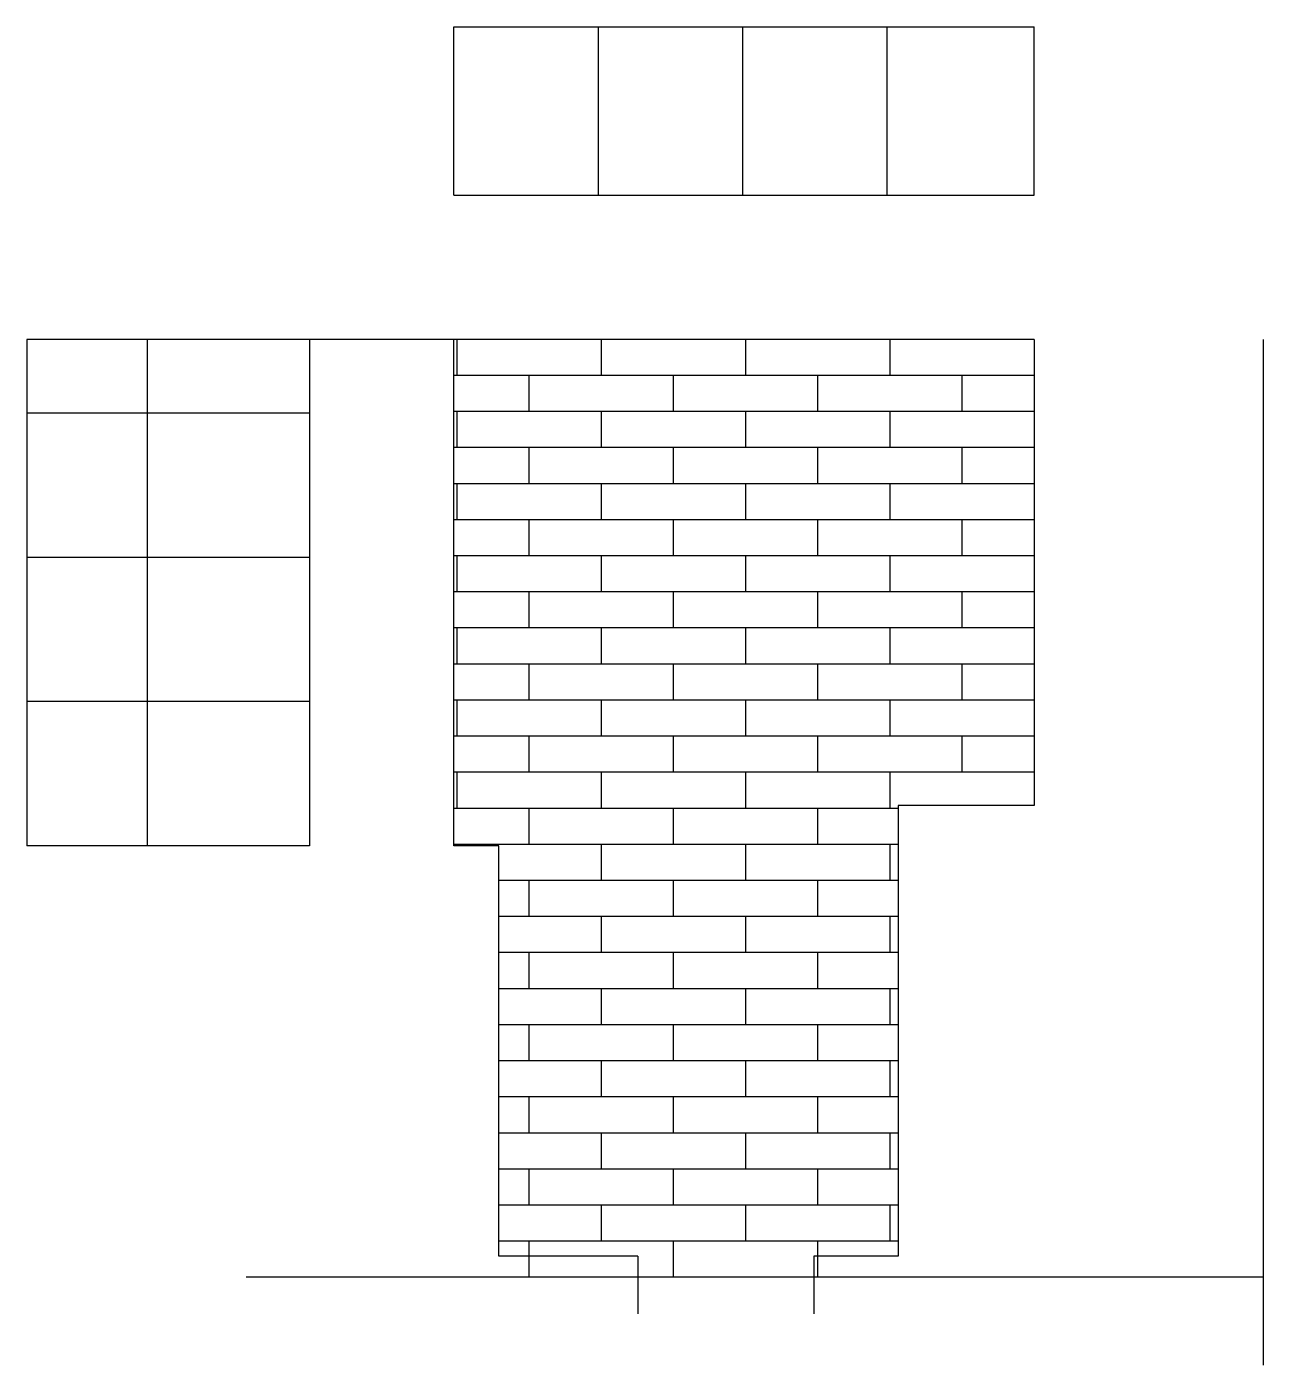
# Model space of a CAD drawing. Header units: inches. Extents: x -173 to 8050, y -1067 to 3486.
# Drawn here: x -172.5 to 33.1, y 3263.7 to 3486.3 of the extents above; entities that cross this region are included whole.
import ezdxf

# ---------------------------------------------------------------- set-up
doc = ezdxf.new("R2010")
doc.units = ezdxf.units.IN
doc.header["$MEASUREMENT"] = 0
doc.layers.add('e1', color=7, linetype='Continuous')
doc.layers.add('millwork', color=253, linetype='Continuous')

msp = doc.modelspace()

# ---------------------------------------------------------------- linework, layer by layer
at = {"layer": 'e1'}
for p, q in [((-101.52, 3458.34), (-101.52, 3486.34)), ((-101.52, 3486.34), (-5.02, 3486.34)), ((-77.52, 3486.34), (-77.52, 3458.34)), ((-53.52, 3486.34), (-53.52, 3458.34)), ((-29.52, 3486.34), (-29.52, 3458.34)), ((-5.02, 3458.34), (-5.02, 3486.34)), ((-101.52, 3458.34), (-5.02, 3458.34)), ((-125.52, 3434.34), (-172.52, 3434.34)), ((-172.52, 3434.34), (-172.52, 3350.09)), ((-152.52, 3434.34), (-152.52, 3350.09)), ((-125.52, 3434.34), (-125.52, 3350.09)), ((-101.02, 3434.34), (-125.52, 3434.34)), ((-101.02, 3434.34), (-101.02, 3428.34)), ((-77.02, 3434.34), (-77.02, 3428.34)), ((-53.02, 3434.34), (-53.02, 3428.34)), ((-29.02, 3434.34), (-29.02, 3428.34)), ((-5.02, 3428.34), (-101.52, 3428.34)), ((-89.02, 3428.34), (-89.02, 3422.34)), ((-65.02, 3428.34), (-65.02, 3422.34)), ((-41.02, 3428.34), (-41.02, 3422.34)), ((-17.02, 3428.34), (-17.02, 3422.34)), ((-125.52, 3422.09), (-172.52, 3422.09)), ((-5.02, 3422.34), (-101.52, 3422.34)), ((-101.02, 3422.34), (-101.02, 3416.34)), ((-77.02, 3422.34), (-77.02, 3416.34)), ((-53.02, 3422.34), (-53.02, 3416.34)), ((-29.02, 3422.34), (-29.02, 3416.34)), ((-5.02, 3416.34), (-101.52, 3416.34)), ((-89.02, 3416.34), (-89.02, 3410.34)), ((-65.02, 3416.34), (-65.02, 3410.34)), ((-41.02, 3416.34), (-41.02, 3410.34)), ((-17.02, 3416.34), (-17.02, 3410.34)), ((-5.02, 3410.34), (-101.52, 3410.34)), ((-101.02, 3410.34), (-101.02, 3404.34)), ((-77.02, 3410.34), (-77.02, 3404.34)), ((-53.02, 3410.34), (-53.02, 3404.34)), ((-29.02, 3410.34), (-29.02, 3404.34)), ((-5.02, 3404.34), (-101.52, 3404.34)), ((-89.02, 3404.34), (-89.02, 3398.34)), ((-65.02, 3404.34), (-65.02, 3398.34)), ((-41.02, 3404.34), (-41.02, 3398.34)), ((-17.02, 3404.34), (-17.02, 3398.34)), ((-125.52, 3398.09), (-172.52, 3398.09)), ((-5.02, 3398.34), (-101.52, 3398.34)), ((-101.02, 3398.34), (-101.02, 3392.34)), ((-77.02, 3398.34), (-77.02, 3392.34)), ((-53.02, 3398.34), (-53.02, 3392.34)), ((-29.02, 3398.34), (-29.02, 3392.34)), ((-5.02, 3392.34), (-101.52, 3392.34)), ((-89.02, 3392.34), (-89.02, 3386.34)), ((-65.02, 3392.34), (-65.02, 3386.34)), ((-41.02, 3392.34), (-41.02, 3386.34)), ((-17.02, 3392.34), (-17.02, 3386.34)), ((-5.02, 3386.34), (-101.52, 3386.34)), ((-101.02, 3386.34), (-101.02, 3380.34)), ((-77.02, 3386.34), (-77.02, 3380.34)), ((-53.02, 3386.34), (-53.02, 3380.34)), ((-29.02, 3386.34), (-29.02, 3380.34)), ((-5.02, 3380.34), (-101.52, 3380.34)), ((-89.02, 3380.34), (-89.02, 3374.34)), ((-65.02, 3380.34), (-65.02, 3374.34)), ((-41.02, 3380.34), (-41.02, 3374.34)), ((-17.02, 3380.34), (-17.02, 3374.34)), ((-125.52, 3374.09), (-172.52, 3374.09)), ((-5.02, 3374.34), (-101.52, 3374.34)), ((-101.02, 3374.34), (-101.02, 3368.34)), ((-77.02, 3374.34), (-77.02, 3368.34)), ((-53.02, 3374.34), (-53.02, 3368.34)), ((-29.02, 3374.34), (-29.02, 3368.34)), ((-5.02, 3368.34), (-101.52, 3368.34)), ((-89.02, 3368.34), (-89.02, 3362.34)), ((-65.02, 3368.34), (-65.02, 3362.34)), ((-41.02, 3368.34), (-41.02, 3362.34)), ((-17.02, 3368.34), (-17.02, 3362.34)), ((-5.02, 3362.34), (-101.52, 3362.34)), ((-101.02, 3362.34), (-101.02, 3356.34)), ((-77.02, 3362.34), (-77.02, 3356.34)), ((-77.02, 3362.34), (-77.02, 3356.34)), ((-53.02, 3362.34), (-53.02, 3356.34)), ((-53.02, 3362.34), (-53.02, 3356.34)), ((-29.02, 3362.34), (-29.02, 3356.34)), ((-29.02, 3362.34), (-29.02, 3356.34)), ((-27.64, 3356.34), (-101.52, 3356.34)), ((-89.02, 3356.34), (-89.02, 3350.34)), ((-89.02, 3356.34), (-89.02, 3350.34)), ((-65.02, 3356.34), (-65.02, 3350.34)), ((-65.02, 3356.34), (-65.02, 3350.34)), ((-41.02, 3356.34), (-41.02, 3350.34)), ((-41.02, 3356.34), (-41.02, 3350.34)), ((-125.52, 3350.09), (-172.52, 3350.09)), ((-27.64, 3350.34), (-101.52, 3350.34)), ((-77.02, 3350.34), (-77.02, 3344.34)), ((-53.02, 3350.34), (-53.02, 3344.34)), ((-29.02, 3350.34), (-29.02, 3344.34)), ((-27.64, 3344.34), (-94.02, 3344.34)), ((-89.02, 3344.34), (-89.02, 3338.34)), ((-65.02, 3344.34), (-65.02, 3338.34)), ((-41.02, 3344.34), (-41.02, 3338.34)), ((-27.64, 3338.34), (-94.02, 3338.34)), ((-77.02, 3338.34), (-77.02, 3332.34)), ((-53.02, 3338.34), (-53.02, 3332.34)), ((-29.02, 3338.34), (-29.02, 3332.34)), ((-27.64, 3332.34), (-94.02, 3332.34)), ((-89.02, 3332.34), (-89.02, 3326.34)), ((-65.02, 3332.34), (-65.02, 3326.34)), ((-41.02, 3332.34), (-41.02, 3326.34)), ((-27.64, 3326.34), (-94.02, 3326.34)), ((-77.02, 3326.34), (-77.02, 3320.34)), ((-53.02, 3326.34), (-53.02, 3320.34)), ((-29.02, 3326.34), (-29.02, 3320.34)), ((-27.64, 3320.34), (-94.02, 3320.34)), ((-89.02, 3320.34), (-89.02, 3314.34)), ((-65.02, 3320.34), (-65.02, 3314.34)), ((-41.02, 3320.34), (-41.02, 3314.34)), ((-27.64, 3314.34), (-94.02, 3314.34)), ((-77.02, 3314.34), (-77.02, 3308.34)), ((-53.02, 3314.34), (-53.02, 3308.34)), ((-29.02, 3314.34), (-29.02, 3308.34)), ((-27.64, 3308.34), (-94.02, 3308.34)), ((-89.02, 3308.34), (-89.02, 3302.34)), ((-65.02, 3308.34), (-65.02, 3302.34)), ((-41.02, 3308.34), (-41.02, 3302.34)), ((-27.64, 3302.34), (-94.02, 3302.34)), ((-77.02, 3302.34), (-77.02, 3296.34)), ((-53.02, 3302.34), (-53.02, 3296.34)), ((-29.02, 3302.34), (-29.02, 3296.34)), ((-27.64, 3296.34), (-94.02, 3296.34)), ((-89.02, 3296.34), (-89.02, 3290.34)), ((-65.02, 3296.34), (-65.02, 3290.34)), ((-41.02, 3296.34), (-41.02, 3290.34)), ((-27.64, 3290.34), (-94.02, 3290.34)), ((-77.02, 3290.34), (-77.02, 3284.34)), ((-53.02, 3290.34), (-53.02, 3284.34)), ((-29.02, 3290.34), (-29.02, 3284.34)), ((-27.64, 3284.34), (-94.02, 3284.34)), ((-89.02, 3284.34), (-89.02, 3278.34)), ((-65.02, 3284.34), (-65.02, 3278.34)), ((-41.02, 3284.34), (-41.02, 3278.34)), ((33.08, 3278.34), (-136.06, 3278.34))]:
    msp.add_line(p, q, dxfattribs=at)
at = {"layer": 'millwork'}
for p, q in [((-101.52, 3350.09), (-101.52, 3434.34)), ((-5.02, 3434.34), (-101.52, 3434.34)), ((-5.02, 3434.34), (-5.02, 3356.84)), ((33.08, 3434.34), (33.08, 3263.72)), ((-5.02, 3356.84), (-27.64, 3356.84)), ((-27.64, 3356.84), (-27.64, 3281.84)), ((-94.02, 3350.09), (-101.52, 3350.09)), ((-94.02, 3281.84), (-94.02, 3350.09)), ((-70.89, 3281.84), (-94.02, 3281.84)), ((-70.89, 3281.84), (-70.89, 3272.27)), ((-27.64, 3281.84), (-41.64, 3281.84)), ((-41.64, 3281.84), (-41.64, 3272.27))]:
    msp.add_line(p, q, dxfattribs=at)

doc.saveas('drawing.dxf')
